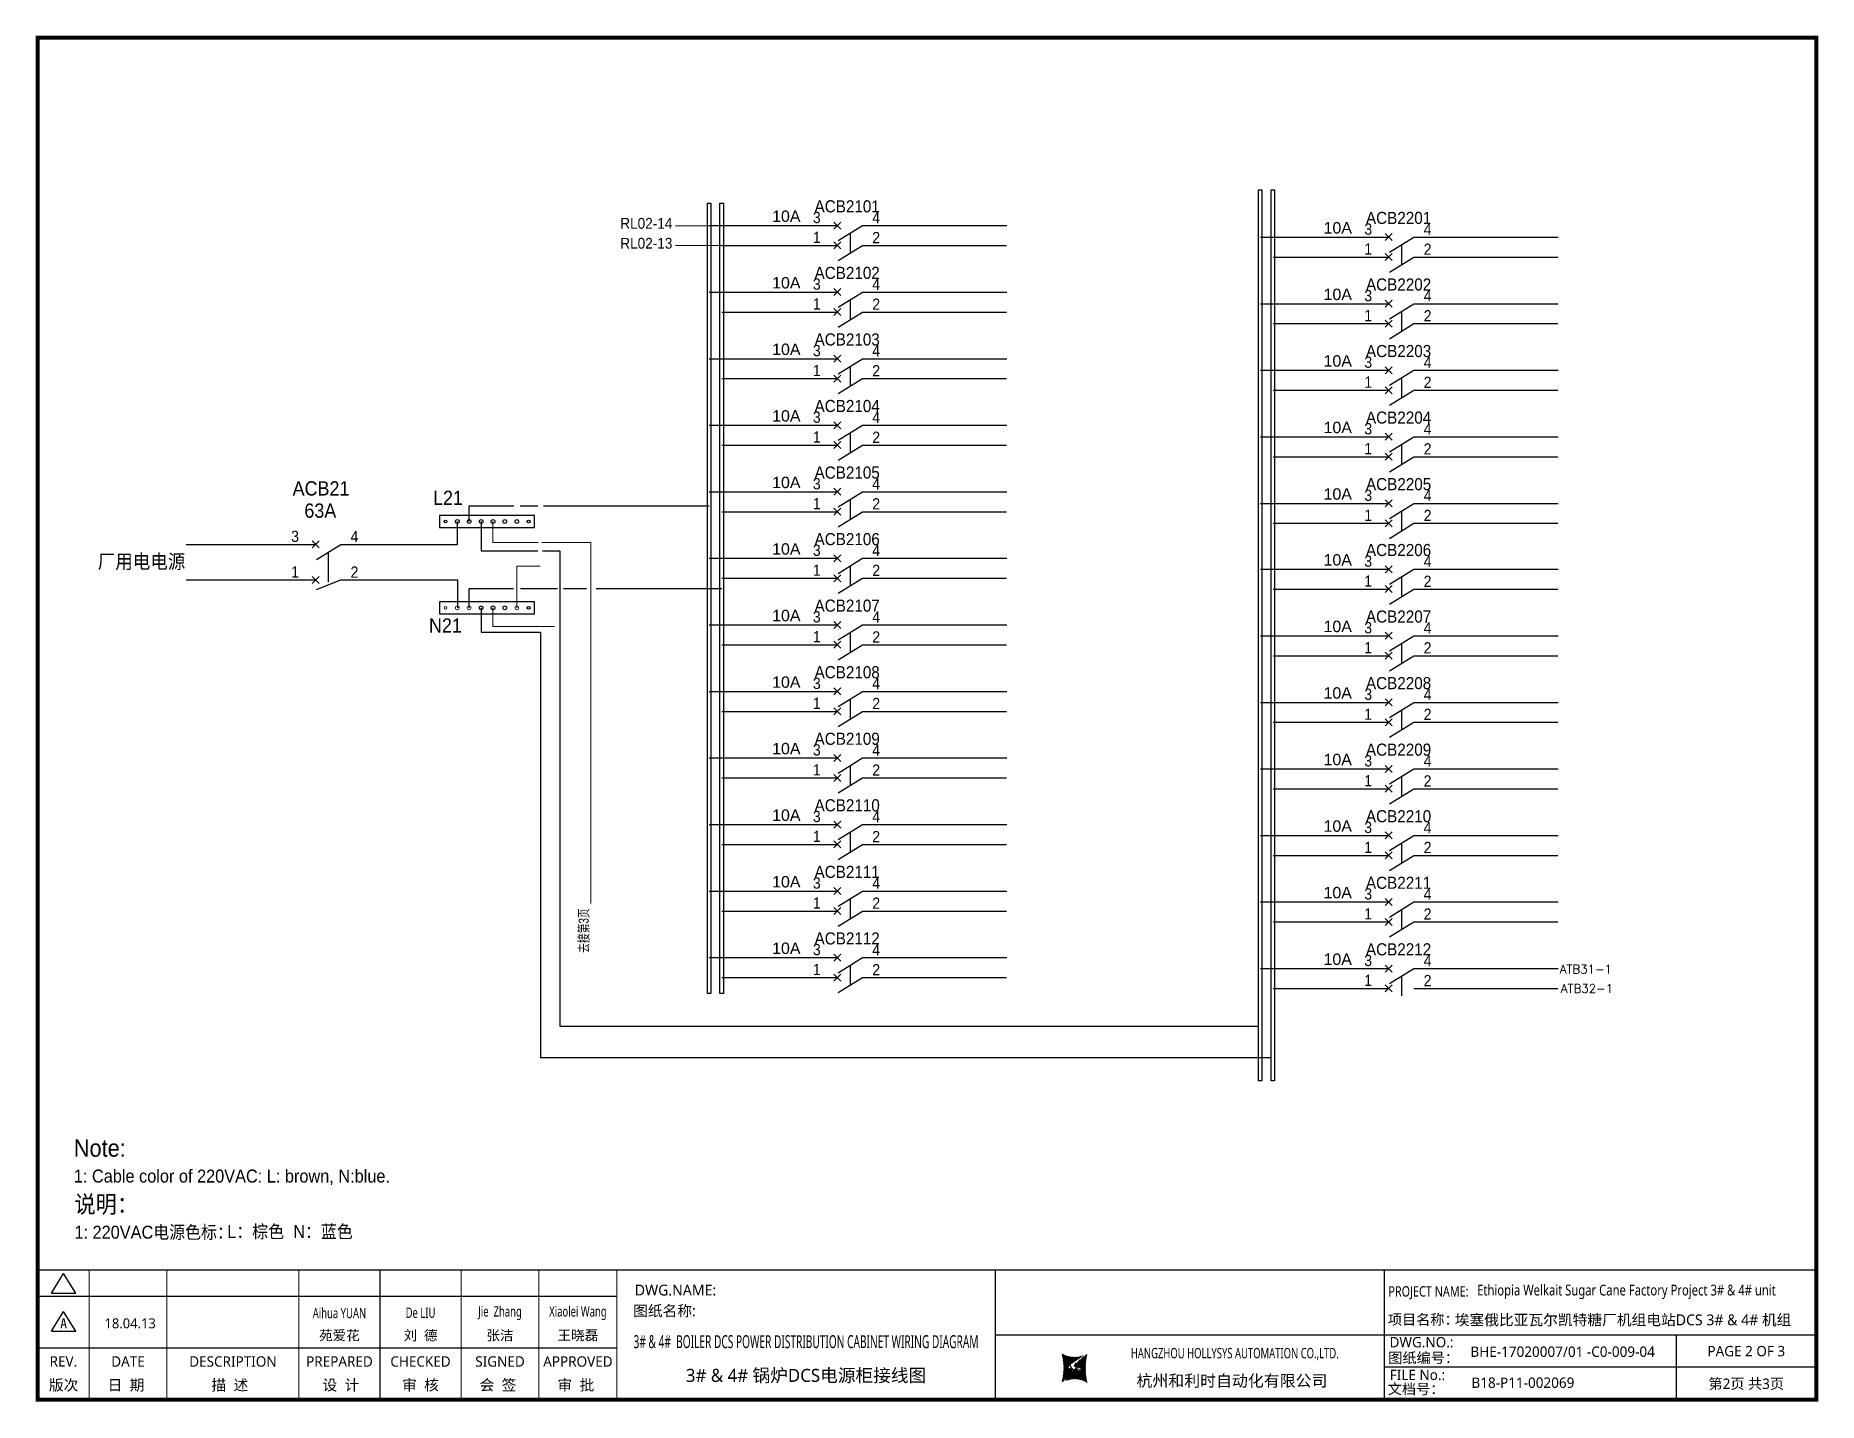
# Model space of a CAD drawing. Extents: x 81437 to 204847, y -54597 to -29444.
# Drawn here: x 96529 to 100654, y -50082 to -46919 of the extents above; entities that cross this region are included whole.
import ezdxf
from ezdxf.enums import TextEntityAlignment as Align
from ezdxf.lldxf.tags import DXFTag

# ---------------------------------------------------------------- set-up
doc = ezdxf.new("R2010")
doc.units = 0
doc.header["$LTSCALE"] = 100
doc.header["$MEASUREMENT"] = 0
for name, color, linetype in [('t', 1, 'Continuous'), ('标准图框及表格', 7, 'Continuous'), ('空气开关', 7, 'Continuous')]:
    doc.layers.add(name, color=color, linetype=linetype)
doc.layers.add('细实线', color=7, linetype='Continuous', lineweight=20)
doc.styles.add('HZ', font='arial.ttf', dxfattribs={"width": 0.7})
doc.styles.add('SIMPLEX', font='simplex')
doc.styles.get("Standard").update_dxf_attribs({"font": ''})
doc.styles.add('微软雅黑', font='')
doc.styles.get('Standard').set_extended_font_data('SimSun')
doc.styles.get('微软雅黑').set_extended_font_data('Microsoft YaHei')
tags = doc.linetypes.add('CENTER', pattern=[2, 1.25, -0.25, 0.25, -0.25]).pattern_tags.tags
tags[10:11] = [DXFTag(74, 4), DXFTag(75, 0), DXFTag(340, '0'), DXFTag(46, 1.0), DXFTag(50, 0.0), DXFTag(44, 0.0), DXFTag(45, 0.0)]
tags[8:9] = [DXFTag(74, 4), DXFTag(75, 0), DXFTag(340, '0'), DXFTag(46, 1.0), DXFTag(50, 0.0), DXFTag(44, 0.0), DXFTag(45, 0.0)]
tags[6:7] = [DXFTag(74, 4), DXFTag(75, 0), DXFTag(340, '0'), DXFTag(46, 1.0), DXFTag(50, 0.0), DXFTag(44, 0.0), DXFTag(45, 0.0)]
tags[4:5] = [DXFTag(74, 4), DXFTag(75, 0), DXFTag(340, '0'), DXFTag(46, 1.0), DXFTag(50, 0.0), DXFTag(44, 0.0), DXFTag(45, 0.0)]
tags = doc.linetypes.add('HIDDEN', pattern=[0.375, 0.25, -0.125]).pattern_tags.tags
tags[6:7] = [DXFTag(74, 4), DXFTag(75, 0), DXFTag(340, '0'), DXFTag(46, 1.0), DXFTag(50, 0.0), DXFTag(44, 0.0), DXFTag(45, 0.0)]
tags[4:5] = [DXFTag(74, 4), DXFTag(75, 0), DXFTag(340, '0'), DXFTag(46, 1.0), DXFTag(50, 0.0), DXFTag(44, 0.0), DXFTag(45, 0.0)]
pattern_1 = [(45, (-6.162819773475348, -58.86246267448996), (-0.736262898216564, 0.7362628982165641), [])]

msp = doc.modelspace()

# ---------------------------------------------------------------- texts
at = {"style": 'HZ', "width": 0.9}
for s, p in [('ACB21', (97123.61517657572, -47983.22419045451)), ('L21', (97448.57328170806, -48005.05697354597)), ('63A', (97150.82170119858, -48034.6569695511)), ('厂用电电源', (96672.75542944, -48152.29614709165)), ('N21', (97439.17714470805, -48300.51328143255))]:
    msp.add_text(s, height=33, dxfattribs=at).set_placement(p)
at = {"style": 'HZ', "width": 0.7}
msp.add_text('去接第3页', height=23.1, rotation=90, dxfattribs=at).set_placement((97808.61123181443, -49041.46393295265))
at = {"color": 7, "linetype": 'HIDDEN', "lineweight": -3, "style": 'SIMPLEX'}
for s, p in [('ATB31-1', (100116.2606493155, -49079.14076117169)), ('ATB32-1', (100119.028940815, -49123.95247149019))]:
    msp.add_text(s, height=20, dxfattribs=at).set_placement(p, align=Align.MIDDLE)
at = {"color": 3, "style": 'HZ', "width": 0.9}
for s, height, p in [('Note:', 40, (96617.33580411121, -49513.14536864935)), ('1: Cable color of 220VAC: L: brown, N:blue.', 30, (96617.33580411121, -49572.89080493677)), ('说明：', 40, (96618.75325269304, -49643.02953282539)), ('说明：', 40, (96618.75325269304, -49643.02953282539)), ('L：棕色', 30, (96972.40958554693, -49701.34334675405)), ('N：蓝色', 30, (97125.02705443476, -49701.34350930493)), ('1: 220VAC电源色标：', 30, (96618.75325269304, -49702.77496911281))]:
    msp.add_text(s, height=height, dxfattribs=at).set_placement(p)
at = {"layer": '空气开关', "style": 'HZ', "width": 0.9}
for s, p in [('3', (98327.49755006924, -47352.83778423125)), ('4', (98464.91004965163, -47353.29594866418)), ('3', (99603.53821139224, -47379.67634184136)), ('4', (99740.95071097463, -47380.13450627429)), ('1', (98327.49755006924, -47398.94941966275)), ('2', (98464.91004965163, -47399.40758409568)), ('1', (99603.53821139224, -47425.78797727286)), ('2', (99740.95071097463, -47426.24614170579)), ('3', (98327.49755006924, -47506.83778423125)), ('4', (98464.91004965163, -47507.29594866418)), ('3', (99603.53821139224, -47533.67634184136)), ('4', (99740.95071097463, -47534.13450627429)), ('1', (98327.49755006924, -47552.94941966275)), ('2', (98464.91004965163, -47553.40758409568)), ('1', (99603.53821139224, -47579.78797727286)), ('2', (99740.95071097463, -47580.24614170579)), ('3', (98327.49755006924, -47660.83778423125)), ('4', (98464.91004965163, -47661.29594866418)), ('1', (98327.49755006924, -47706.94941966275)), ('2', (98464.91004965163, -47707.40758409568)), ('3', (99603.53821139224, -47687.67634184136)), ('4', (99740.95071097463, -47688.13450627429)), ('1', (99603.53821139224, -47733.78797727286)), ('2', (99740.95071097463, -47734.24614170579)), ('3', (98327.49755006924, -47814.83778423125)), ('4', (98464.91004965163, -47815.29594866418)), ('1', (98327.49755006924, -47860.94941966275)), ('2', (98464.91004965163, -47861.40758409568)), ('3', (99603.53821139224, -47841.67634184136)), ('4', (99740.95071097463, -47842.13450627429)), ('1', (99603.53821139224, -47887.78797727286)), ('2', (99740.95071097463, -47888.24614170579)), ('3', (98327.49755006924, -47968.83778423125)), ('4', (98464.91004965163, -47969.29594866418)), ('3', (99603.53821139224, -47995.67634184136)), ('4', (99740.95071097463, -47996.13450627429)), ('1', (98327.49755006924, -48014.94941966275)), ('2', (98464.91004965163, -48015.40758409568)), ('1', (99603.53821139224, -48041.78797727286)), ('2', (99740.95071097463, -48042.24614170579)), ('3', (97120.20790040406, -48090.55380667468)), ('4', (97257.62039998645, -48091.01197110761)), ('3', (98327.49755006924, -48122.83778423125)), ('4', (98464.91004965163, -48123.29594866418)), ('3', (99603.45931117861, -48148.06451643958)), ('4', (99740.871810761, -48148.52268087251)), ('1', (97120.20790040406, -48172.96544210617)), ('2', (97257.62039998645, -48173.4236065391)), ('1', (98327.49755006924, -48168.94941966275)), ('2', (98464.91004965163, -48169.40758409568)), ('1', (99603.45931117861, -48194.17615187108)), ('2', (99740.871810761, -48194.63431630401)), ('3', (98327.49755006924, -48276.83778423128)), ('4', (98464.91004965163, -48277.29594866418)), ('1', (98327.49755006924, -48322.94941966275)), ('2', (98464.91004965163, -48323.40758409568)), ('3', (99603.45931117861, -48302.0645164396)), ('4', (99740.871810761, -48302.52268087251)), ('1', (99603.45931117861, -48348.17615187108)), ('2', (99740.871810761, -48348.63431630401)), ('3', (98327.49755006924, -48430.83778423128)), ('4', (98464.91004965163, -48431.29594866418)), ('3', (99603.45931117861, -48456.0645164396)), ('4', (99740.871810761, -48456.52268087251)), ('1', (98327.49755006924, -48476.94941966275)), ('2', (98464.91004965163, -48477.40758409568)), ('1', (99603.45931117861, -48502.17615187108)), ('2', (99740.871810761, -48502.63431630401)), ('3', (98327.49755006924, -48584.83778423128)), ('4', (98464.91004965163, -48585.29594866418)), ('3', (99603.45931117861, -48610.0645164396)), ('4', (99740.871810761, -48610.52268087251)), ('1', (98327.49755006924, -48630.94941966275)), ('2', (98464.91004965163, -48631.40758409568)), ('1', (99603.45931117861, -48656.17615187108)), ('2', (99740.871810761, -48656.63431630401)), ('3', (98327.49755006924, -48738.83778423128)), ('4', (98464.91004965163, -48739.29594866418)), ('1', (98327.49755006924, -48784.94941966275)), ('2', (98464.91004965163, -48785.40758409568)), ('3', (99603.45931117861, -48764.0645164396)), ('4', (99740.871810761, -48764.52268087251)), ('1', (99603.45931117861, -48810.17615187108)), ('2', (99740.871810761, -48810.63431630401)), ('3', (98327.49755006924, -48892.83778423128)), ('4', (98464.91004965163, -48893.29594866418)), ('1', (98327.49755006924, -48938.94941966275)), ('2', (98464.91004965163, -48939.40758409568)), ('3', (99603.45931117861, -48918.0645164396)), ('4', (99740.871810761, -48918.52268087251)), ('1', (99603.45931117861, -48964.17615187108)), ('2', (99740.871810761, -48964.63431630401)), ('3', (98327.49755006924, -49046.83778423128)), ('4', (98464.91004965163, -49047.29594866418)), ('3', (99603.45931117861, -49072.0645164396)), ('4', (99740.871810761, -49072.52268087251)), ('1', (98327.49755006924, -49092.94941966275)), ('2', (98464.91004965163, -49093.40758409568)), ('1', (99603.45931117861, -49118.17615187108)), ('2', (99740.871810761, -49118.63431630401))]:
    msp.add_text(s, height=26.00961058081033, dxfattribs=at).set_placement(p)

# ---------------------------------------------------------------- blocks, each defined once
blk = doc.blocks.new('供电端子')
at = {"style": 'HZ', "width": 0.7}
blk.add_attdef('供电端子', (0, 0), '', height=17, dxfattribs=at)
blk = doc.blocks.new('图框')
at = {"layer": '标准图框及表格'}
h = blk.add_hatch(dxfattribs=at)
h.set_pattern_fill('ANSI31', color=5, scale=8.329863809039892, style=0)
h.set_pattern_definition(pattern_1)
edge = h.paths.add_edge_path()
edge.add_arc((2393.094436262916, -3057.016314091056), 55.18534773488954, 238.1092081981581, 291.6531626184834)
edge.add_line((2413.457117633552, -3108.307481089123), (2382.362679957259, -3129.105284474292))
edge.add_arc((2232.744557938924, -3137.191253253037), 135.3602868968974, 346.3915348661821, 374.2500326978034)
edge.add_line((2364.304773850054, -3169.039594784347), (2391.343418124445, -3146.7148906974))
edge.add_line((2385.17637942767, -3139.143911424919), (2389.981166822123, -3139.761302572286))
edge.add_spline(control_points=[(2391.307199095063, -3146.750097628447), (2392.196661605914, -3145.885543305817), (2393.808172678844, -3144.319160410171), (2393.706362376579, -3140.114756849009), (2391.263680388605, -3139.875266105763), (2389.959101290711, -3139.747359722689)], knot_values=[0, 0, 0, 0, 6.844331067525468, 12.40042740766005, 18.76924275352248, 18.76924275352248, 18.76924275352248, 18.76924275352248], weights=[1, 1, 1, 1, 1, 1], degree=3, periodic=0)
edge.add_spline(control_points=[(2382.352543285211, -3129.127895979397), (2381.626555155563, -3129.73152025812), (2380.315378592357, -3130.821700626719), (2379.381276507607, -3132.24510027398), (2378.964379386169, -3132.880374753903)], knot_values=[0, 0, 0, 0, 5.253673658024614, 9.488438564008057, 9.488438564008057, 9.488438564008057, 9.488438564008057], weights=[1, 1, 1, 1, 1], degree=3, periodic=0)
edge.add_spline(control_points=[(2380.109845815059, -3131.144179531064), (2379.558651433159, -3131.767985770505), (2378.469607692277, -3133.249177120419), (2378.75000888206, -3136.59141356358), (2381.696031569307, -3138.758015293683), (2384.022624161043, -3139.007997601494), (2385.15175362843, -3139.129317677358)], knot_values=[10.66597461496156, 10.66597461496156, 10.66597461496156, 10.66597461496156, 18.97770399508879, 28.89455822145742, 41.119553648298, 52.64692538081317, 52.64692538081317, 52.64692538081317, 52.64692538081317], weights=[1, 1, 1, 1, 1, 1, 1], degree=3, periodic=0)
h = blk.add_hatch(dxfattribs=at)
h.set_pattern_fill('ANSI31', color=3, scale=8.329863809039892, style=0)
h.set_pattern_definition(pattern_1)
edge = h.paths.add_edge_path()
edge.add_line((2396.306912351669, -3134.638821765021), (2401.543221691929, -3135.303048767099))
edge.add_spline(control_points=[(2394.881673431148, -3127.632408877759), (2393.992210920092, -3128.496963200258), (2392.380699847337, -3130.063346096064), (2392.482510149457, -3134.26774965708), (2394.925192137576, -3134.507240400384), (2396.229771235499, -3134.635146783385)], knot_values=[0, 0, 0, 0, 6.844331067526932, 12.40042740766158, 18.76924275352342, 18.76924275352342, 18.76924275352342, 18.76924275352342], weights=[1, 1, 1, 1, 1, 1], degree=3, periodic=0)
edge.add_line((2421.884098676157, -3105.342911721815), (2394.845454401773, -3127.667615808762))
edge.add_spline(control_points=[(2406.462349776273, -3142.781070641064), (2406.85282482484, -3142.285248106444), (2407.700959278394, -3140.915136680455), (2407.438863643569, -3137.791092942495), (2404.4928409567, -3135.624491212552), (2402.166248364556, -3135.374508904741), (2401.037118897577, -3135.253188828716)], knot_values=[12.65408913243743, 12.65408913243743, 12.65408913243743, 12.65408913243743, 18.97770399508879, 28.89455822145742, 41.119553648298, 52.64692538081317, 52.64692538081317, 52.64692538081317, 52.64692538081317], weights=[1, 1, 1, 1, 1, 1, 1], degree=3, periodic=0)
edge.add_line((2405.463463917236, -3143.838156073773), (2406.618423075823, -3142.594514654259))
edge.add_line((2403.858524028219, -3145.261600863971), (2405.463463917236, -3143.838156073904))
edge.add_line((2372.73175489228, -3166.075025417009), (2403.826192568573, -3145.277222031841))
edge.add_arc((2393.094436262916, -3217.366192415033), 55.18534773488965, 58.10920819815809, 111.6531626184834)
edge.add_arc((2553.444314586908, -3137.191253253037), 135.360286896897, 166.3915348661823, 194.2500326978024)
at = {"color": 7}
for p, q in [((2209.47921527367, -2910.443887418679), (2209.47921527367, -3210.443887418679)), ((3109.47921527367, -2910.443887418679), (3109.47921527367, -3210.443887418679)), ((-6.162819773475348, -2970.443887418679), (1333.995352829523, -2970.443887418679)), ((-6.162819773475348, -3090.443887418679), (1333.995352829523, -3090.443887418679)), ((2209.47921527367, -3060.443887418679), (3109.47921527367, -3060.443887418679)), ((3109.47921527367, -3060.443887418679), (4109.47921527367, -3060.443887418679)), ((3785.62275226965, -3060.443887418679), (3785.62275226965, -3210.443887418679)), ((4109.47921527367, -3135.443887418679), (3109.47921527367, -3135.443887418679))]:
    blk.add_line(p, q, dxfattribs=at)
at = {"color": 7, "const_width": 3}
blk.add_lwpolyline([(4109.47921527367, -2910.443887418679), (-6.162819773475348, -2910.443887418679)], dxfattribs=at)
at = {"layer": 't', "color": 7}
for p, q in [((25.78656344305637, -2963.855076038152), (53.73638948711596, -2917.984787991318)), ((81.68621553114644, -2963.855076038152), (53.73638948711596, -2917.984787991318)), ((25.78656344305637, -2963.855076038152), (81.68621553114644, -2963.855076038152)), ((25.78656344305637, -3051.839702165522), (53.73638948711596, -3005.969414118631)), ((81.68621553114644, -3051.839702165522), (53.73638948711596, -3005.969414118631)), ((25.78656344305637, -3051.839702165522), (81.68621553114644, -3051.839702165522))]:
    blk.add_line(p, q, dxfattribs=at)
at = {"layer": 't', "color": 7, "const_width": 9.61519705431492}
blk.add_lwpolyline([(4109.47921527367, -3210.443887418679), (4109.47921527367, -58.86246267448996), (-6.162819773475348, -58.86246267448996), (-6.162819773475348, -3210.443887418679)], close=True, dxfattribs=at)
at = {"layer": 't', "color": 7, "const_width": 2.40379926357873}
for points in [[(112.6024995874977, -2911.645787050457), (112.6024995874977, -3210.443887418679)], [(292.8874443558816, -2911.645787050457), (292.8874443558816, -3210.443887418679)], [(598.2254953145239, -2911.645787050457), (598.2254953145239, -3215.27550872017)], [(785.8254793036103, -2911.645787050457), (785.8254793036103, -3215.27550872017)], [(973.4254632926677, -2911.645787050457), (973.4254632926677, -3215.27550872017)], [(1153.71040806111, -2911.645787050457), (1153.71040806111, -3215.27550872017)], [(1333.995352829523, -2911.645787050457), (1333.995352829523, -3215.27550872017)]]:
    blk.add_lwpolyline(points, dxfattribs=at)
at = {"color": 7, "linetype": 'CENTER', "style": '微软雅黑'}
for s, height, p in [('项目名称：', 24, (3118.237888517288, -3036.94681899895)), ('图纸编号：', 24, (3119.058468482224, -3125.527001057468)), ('杭州和利时自动化有限公司', 27, (2536.38633266712, -3179.976961063531)), ('文档号：', 24, (3117.869572934458, -3197.591179766443))]:
    blk.add_text(s, height=height, dxfattribs=at).set_placement(p)
at = {"color": 7, "style": '微软雅黑', "flags": 8}
for tag, p, height in [('DWG.NAME:', (1375.473639447489, -2969.2419877869), 25), ('DWG.NO.:', (3122.023352488108, -3089.264933317976), 24), ('图纸编号', (3309.199899152482, -3111.267140832559), 24), ('FILENO.:', (3122.509725826509, -3164.966587124836), 24), ('文档号', (3311.563545755656, -3182.994948628203), 24)]:
    blk.add_attdef(tag, p, '', height=height, dxfattribs=at)
at = {"color": 7, "style": '微软雅黑', "width": 0.8, "flags": 8}
for tag, p, height in [('PROJECTNAME:', (3119.317365890063, -2971.670387076527), 24), ('PROJECT_NAME', (3324.743137664682, -2969.191656158461), 25)]:
    blk.add_attdef(tag, p, '', height=height, dxfattribs=at)
at = {"color": 7, "style": '微软雅黑', "flags": 8}
for tag, height, width, p in [('RENLIU', 24, 0.7, (692.0254873090671, -3009.243060483925)), ('SHUFENWANG', 24, 0.7, (879.6254712981536, -3009.243060483925)), ('FANGHOU', 24, 0.7, (1063.567935676903, -3009.243060483925)), ('DANDANLI', 24, 0.7, (1243.852880445316, -3009.243060483925)), ('#10STATIONONTROLCABINETCOVER', 30, 0.6, (1771.737284051596, -3076.044837234568)), ('HANGZHOUHOLLYSYSAUTOMATIONCO.,LTD.', 24, 0.7, (2763.919484516009, -3104.577265918681))]:
    blk.add_attdef(tag, text='', height=height, dxfattribs=dict(at, width=width)).set_placement(p, align=Align.MIDDLE)
for tag, p in [('图纸名称:', (1371.649552043295, -3024.785799731683)), ('项目名称', (3272.897224152879, -3045.626842364768))]:
    blk.add_attdef(tag, text='', height=25, dxfattribs=at).set_placement(p, align=Align.BOTTOM_LEFT)
at = {"color": 7, "flags": 8}
blk.add_attdef('A', text='', height=23, dxfattribs=at).set_placement((53.73638948711596, -3033.744016823508), align=Align.MIDDLE)
at = {"color": 7, "style": '微软雅黑', "flags": 8}
for tag, height, p in [('设计时间', 23, (207.7030023673433, -3033.744016823508)), ('刘仁', 23, (692.0254873090671, -3061.050838701933)), ('王姝芬', 23, (879.6254712981536, -3061.050838701933)), ('侯方', 23, (1063.567935676903, -3061.050838701933)), ('李丹丹', 23, (1243.852880445316, -3061.050838701933)), ('PAGEXOFX', 24, (3947.55098377166, -3097.943887418679)), ('REV.', 24, (53.21983990701119, -3121.911417548025)), ('DATE', 24, (202.7449719716897, -3121.911417548025)), ('DESCRIPTION', 24, (445.5564698352027, -3121.911417548025)), ('PREPARED', 24, (692.0254873090671, -3121.911417548025)), ('CHECKED', 24, (879.625471298139, -3121.911417548025)), ('SIGNED', 24, (1063.567935676889, -3121.911417548025)), ('APPROVED', 24, (1243.852880445316, -3121.911417548025)), ('图纸名称', 30, (1771.737284051596, -3153.557526718527)), ('第几页共几页', 24, (3947.55098377166, -3172.943887418679))]:
    blk.add_attdef(tag, text='', height=height, dxfattribs=at).set_placement(p, align=Align.MIDDLE)
at = {"layer": 't', "color": 7, "style": '微软雅黑'}
for s, p in [('版次', (53.73638948711596, -3176.462903945333)), ('日  期', (198.0371495971121, -3176.462903945333)), ('描  述', (438.3267756979694, -3176.462903945333)), ('设  计', (695.3342144116759, -3176.462903945333)), ('审  核', (879.4319590690502, -3176.462903945333)), ('会  签', (1058.860113302311, -3176.462903945333)), ('审  批', (1239.145058070724, -3176.462903945333))]:
    blk.add_text(s, height=25, dxfattribs=at).set_placement(p, align=Align.MIDDLE_CENTER)
at = {"layer": '标准图框及表格', "color": 5, "style": 'HZ'}
for s, p in [('pgqh', (2367.722055843864, -3118.539690870716)), ('hollilas', (2367.889081852576, -3144.830947292762))]:
    blk.add_text(s, height=5.205656721233694, dxfattribs=at).set_placement(p)
at = {"layer": '标准图框及表格', "color": 3, "style": 'HZ'}
for s, height, p in [('auto', 8.676094535389492, (2394.744307490306, -3133.062499086471)), ('hollysys', 4.338047267694746, (2396.375285240625, -3158.593924068552))]:
    blk.add_text(s, height=height, dxfattribs=at).set_placement(p)

# ---------------------------------------------------------------- linework, layer by layer
at = {"color": 6}
for p, q in [((98391.99919709458, -47366.6246254008), (98375.81543939991, -47350.44086770613)), ((98375.81543939991, -47366.6246254008), (98391.99919709458, -47350.44086770613)), ((98375.81543939991, -47412.7362608323), (98391.99919709458, -47396.55250313763)), ((98391.99919709458, -47412.7362608323), (98375.81543939991, -47396.55250313763)), ((98385.9893746223, -47393.3207327311), (98442.46104955842, -47358.53274655346)), ((99668.03985841759, -47393.46318301091), (99651.85610072291, -47377.27942531624)), ((99651.85610072291, -47393.46318301091), (99668.03985841759, -47377.27942531624)), ((99662.0300359453, -47420.15929034121), (99718.50171088142, -47385.37130416358)), ((98385.9893746223, -47439.4323681626), (98442.46104955842, -47404.64438198497)), ((99651.85610072291, -47439.57481844242), (99668.03985841759, -47423.39106074774)), ((99668.03985841759, -47439.57481844242), (99651.85610072291, -47423.39106074774)), ((99662.0300359453, -47466.27092577271), (99718.50171088142, -47431.48293959508)), ((98391.99919709458, -47520.6246254008), (98375.81543939991, -47504.44086770613)), ((98375.81543939991, -47520.6246254008), (98391.99919709458, -47504.44086770613)), ((98385.9893746223, -47547.3207327311), (98442.46104955842, -47512.53274655346)), ((98391.99919709458, -47566.7362608323), (98375.81543939991, -47550.55250313763)), ((98375.81543939991, -47566.7362608323), (98391.99919709458, -47550.55250313763)), ((98385.9893746223, -47593.4323681626), (98442.46104955842, -47558.64438198497)), ((99668.03985841759, -47547.46318301091), (99651.85610072291, -47531.27942531624)), ((99651.85610072291, -47547.46318301091), (99668.03985841759, -47531.27942531624)), ((99662.0300359453, -47574.15929034121), (99718.50171088142, -47539.37130416358)), ((99668.03985841759, -47593.57481844242), (99651.85610072291, -47577.39106074774)), ((99651.85610072291, -47593.57481844242), (99668.03985841759, -47577.39106074774)), ((99662.0300359453, -47620.27092577271), (99718.50171088142, -47585.48293959508)), ((98375.81543939991, -47674.6246254008), (98391.99919709458, -47658.44086770613)), ((98391.99919709458, -47674.6246254008), (98375.81543939991, -47658.44086770613)), ((98385.9893746223, -47701.3207327311), (98442.46104955842, -47666.53274655346)), ((99651.85610072291, -47701.46318301091), (99668.03985841759, -47685.27942531624)), ((99668.03985841759, -47701.46318301091), (99651.85610072291, -47685.27942531624)), ((98375.81543939991, -47720.7362608323), (98391.99919709458, -47704.55250313763)), ((98391.99919709458, -47720.7362608323), (98375.81543939991, -47704.55250313763)), ((98385.9893746223, -47747.4323681626), (98442.46104955842, -47712.64438198497)), ((99662.0300359453, -47728.15929034121), (99718.50171088142, -47693.37130416358)), ((99651.85610072291, -47747.57481844242), (99668.03985841759, -47731.39106074774)), ((99668.03985841759, -47747.57481844242), (99651.85610072291, -47731.39106074774)), ((99662.0300359453, -47774.27092577271), (99718.50171088142, -47739.48293959508)), ((98391.99919709458, -47828.6246254008), (98375.81543939991, -47812.44086770613)), ((98375.81543939991, -47828.6246254008), (98391.99919709458, -47812.44086770613)), ((98385.9893746223, -47855.3207327311), (98442.46104955842, -47820.53274655346)), ((99668.03985841759, -47855.46318301091), (99651.85610072291, -47839.27942531624)), ((99651.85610072291, -47855.46318301091), (99668.03985841759, -47839.27942531624)), ((99662.0300359453, -47882.15929034121), (99718.50171088142, -47847.37130416358)), ((98391.99919709458, -47874.7362608323), (98375.81543939991, -47858.55250313763)), ((98375.81543939991, -47874.7362608323), (98391.99919709458, -47858.55250313763)), ((98385.9893746223, -47901.4323681626), (98442.46104955842, -47866.64438198497)), ((99668.03985841759, -47901.57481844242), (99651.85610072291, -47885.39106074774)), ((99651.85610072291, -47901.57481844242), (99668.03985841759, -47885.39106074774)), ((99662.0300359453, -47928.27092577271), (99718.50171088142, -47893.48293959508)), ((98375.81543939991, -47982.6246254008), (98391.99919709458, -47966.44086770613)), ((98391.99919709458, -47982.6246254008), (98375.81543939991, -47966.44086770613)), ((98385.9893746223, -48009.3207327311), (98442.46104955842, -47974.53274655346)), ((98375.81543939991, -48028.7362608323), (98391.99919709458, -48012.55250313763)), ((98391.99919709458, -48028.7362608323), (98375.81543939991, -48012.55250313763)), ((99651.85610072291, -48009.46318301091), (99668.03985841759, -47993.27942531624)), ((99668.03985841759, -48009.46318301091), (99651.85610072291, -47993.27942531624)), ((99662.0300359453, -48036.15929034121), (99718.50171088142, -48001.37130416358)), ((98385.9893746223, -48055.4323681626), (98442.46104955842, -48020.64438198497)), ((99651.85610072291, -48055.57481844242), (99668.03985841759, -48039.39106074774)), ((99668.03985841759, -48055.57481844242), (99651.85610072291, -48039.39106074774)), ((99662.0300359453, -48082.27092577271), (99718.50171088142, -48047.48293959508)), ((98391.99919709458, -48136.6246254008), (98375.81543939991, -48120.44086770613)), ((98375.81543939991, -48136.6246254008), (98391.99919709458, -48120.44086770613)), ((98385.9893746223, -48163.3207327311), (98442.46104955842, -48128.53274655346)), ((98391.99919709458, -48182.7362608323), (98375.81543939991, -48166.55250313763)), ((98375.81543939991, -48182.7362608323), (98391.99919709458, -48166.55250313763)), ((98385.9893746223, -48209.4323681626), (98442.46104955842, -48174.64438198497)), ((99667.96095820396, -48161.85135760914), (99651.77720050928, -48145.66759991446)), ((99651.77720050928, -48161.85135760914), (99667.96095820396, -48145.66759991446)), ((99661.95113573167, -48188.54746493943), (99718.42281066785, -48153.7594787618)), ((99667.96095820396, -48207.96299304064), (99651.77720050928, -48191.77923534597)), ((99651.77720050928, -48207.96299304064), (99667.96095820396, -48191.77923534597)), ((99661.95113573167, -48234.65910037092), (99718.42281066785, -48199.8711141933)), ((98391.99919709458, -48290.6246254008), (98375.81543939991, -48274.44086770613)), ((98375.81543939991, -48290.6246254008), (98391.99919709458, -48274.44086770613)), ((98385.9893746223, -48317.3207327311), (98442.46104955842, -48282.53274655346)), ((99667.96095820396, -48315.85135760914), (99651.77720050928, -48299.66759991446)), ((99651.77720050928, -48315.85135760914), (99667.96095820396, -48299.66759991446)), ((98391.99919709458, -48336.7362608323), (98375.81543939991, -48320.55250313763)), ((98375.81543939991, -48336.7362608323), (98391.99919709458, -48320.55250313763)), ((98385.9893746223, -48363.4323681626), (98442.46104955842, -48328.64438198497)), ((99667.96095820396, -48361.96299304064), (99651.77720050928, -48345.77923534597)), ((99651.77720050928, -48361.96299304064), (99667.96095820396, -48345.77923534597)), ((99661.95113573167, -48342.54746493943), (99718.42281066785, -48307.7594787618)), ((99661.95113573167, -48388.65910037092), (99718.42281066785, -48353.8711141933)), ((98375.81543939991, -48444.6246254008), (98391.99919709458, -48428.44086770613)), ((98391.99919709458, -48444.6246254008), (98375.81543939991, -48428.44086770613)), ((98385.9893746223, -48471.3207327311), (98442.46104955842, -48436.53274655346)), ((99651.77720050928, -48469.85135760914), (99667.96095820396, -48453.66759991446)), ((99667.96095820396, -48469.85135760914), (99651.77720050928, -48453.66759991446)), ((99661.95113573167, -48496.54746493943), (99718.42281066785, -48461.7594787618)), ((98375.81543939991, -48490.7362608323), (98391.99919709458, -48474.55250313763)), ((98391.99919709458, -48490.7362608323), (98375.81543939991, -48474.55250313763)), ((98385.9893746223, -48517.4323681626), (98442.46104955842, -48482.64438198497)), ((99651.77720050928, -48515.96299304064), (99667.96095820396, -48499.77923534597)), ((99667.96095820396, -48515.96299304064), (99651.77720050928, -48499.77923534597)), ((99661.95113573167, -48542.65910037092), (99718.42281066785, -48507.8711141933)), ((98391.99919709458, -48598.6246254008), (98375.81543939991, -48582.44086770613)), ((98375.81543939991, -48598.6246254008), (98391.99919709458, -48582.44086770613)), ((98385.9893746223, -48625.3207327311), (98442.46104955842, -48590.53274655346)), ((98391.99919709458, -48644.7362608323), (98375.81543939991, -48628.55250313763)), ((98375.81543939991, -48644.7362608323), (98391.99919709458, -48628.55250313763)), ((98385.9893746223, -48671.4323681626), (98442.46104955842, -48636.64438198497)), ((99667.96095820396, -48623.85135760914), (99651.77720050928, -48607.66759991446)), ((99651.77720050928, -48623.85135760914), (99667.96095820396, -48607.66759991446)), ((99661.95113573167, -48650.54746493943), (99718.42281066785, -48615.7594787618)), ((99667.96095820396, -48669.96299304064), (99651.77720050928, -48653.77923534597)), ((99651.77720050928, -48669.96299304064), (99667.96095820396, -48653.77923534597)), ((99661.95113573167, -48696.65910037092), (99718.42281066785, -48661.8711141933)), ((98391.99919709458, -48752.6246254008), (98375.81543939991, -48736.44086770613)), ((98375.81543939991, -48752.6246254008), (98391.99919709458, -48736.44086770613)), ((98385.9893746223, -48779.3207327311), (98442.46104955842, -48744.53274655346)), ((98391.99919709458, -48798.7362608323), (98375.81543939991, -48782.55250313763)), ((98375.81543939991, -48798.7362608323), (98391.99919709458, -48782.55250313763)), ((98385.9893746223, -48825.4323681626), (98442.46104955842, -48790.64438198497)), ((99667.96095820396, -48777.85135760914), (99651.77720050928, -48761.66759991446)), ((99651.77720050928, -48777.85135760914), (99667.96095820396, -48761.66759991446)), ((99661.95113573167, -48804.54746493943), (99718.42281066785, -48769.7594787618)), ((99667.96095820396, -48823.96299304064), (99651.77720050928, -48807.77923534597)), ((99651.77720050928, -48823.96299304064), (99667.96095820396, -48807.77923534597)), ((99661.95113573167, -48850.65910037092), (99718.42281066785, -48815.8711141933)), ((98391.99919709458, -48906.6246254008), (98375.81543939991, -48890.44086770613)), ((98375.81543939991, -48906.6246254008), (98391.99919709458, -48890.44086770613)), ((98385.9893746223, -48933.3207327311), (98442.46104955842, -48898.53274655346)), ((99667.96095820396, -48931.85135760914), (99651.77720050928, -48915.66759991446)), ((99651.77720050928, -48931.85135760914), (99667.96095820396, -48915.66759991446)), ((99661.95113573167, -48958.54746493943), (99718.42281066785, -48923.7594787618)), ((98391.99919709458, -48952.7362608323), (98375.81543939991, -48936.55250313763)), ((98375.81543939991, -48952.7362608323), (98391.99919709458, -48936.55250313763)), ((98385.9893746223, -48979.4323681626), (98442.46104955842, -48944.64438198497)), ((99667.96095820396, -48977.96299304064), (99651.77720050928, -48961.77923534597)), ((99651.77720050928, -48977.96299304064), (99667.96095820396, -48961.77923534597)), ((99661.95113573167, -49004.65910037092), (99718.42281066785, -48969.8711141933)), ((98375.81543939991, -49060.6246254008), (98391.99919709458, -49044.44086770613)), ((98391.99919709458, -49060.6246254008), (98375.81543939991, -49044.44086770613)), ((98375.81543939991, -49106.7362608323), (98391.99919709458, -49090.55250313763)), ((98391.99919709458, -49106.7362608323), (98375.81543939991, -49090.55250313763)), ((98385.9893746223, -49087.3207327311), (98442.46104955842, -49052.53274655346)), ((99651.77720050928, -49085.85135760914), (99667.96095820396, -49069.66759991446)), ((99667.96095820396, -49085.85135760914), (99651.77720050928, -49069.66759991446)), ((99661.95113573167, -49112.54746493943), (99718.42281066785, -49077.7594787618)), ((98385.9893746223, -49133.4323681626), (98442.46104955842, -49098.64438198497)), ((99651.77720050928, -49131.96299304064), (99667.96095820396, -49115.77923534597)), ((99667.96095820396, -49131.96299304064), (99651.77720050928, -49115.77923534597))]:
    msp.add_line(p, q, dxfattribs=at)
at = {"color": 43}
for p, q in [((98087.24270461802, -47358.53274655346), (98383.90731824725, -47358.53274655346)), ((98442.46104955842, -47358.53274655346), (98776.15651170467, -47358.53274655346)), ((99363.28336594102, -47385.37130416358), (99659.94797957025, -47385.37130416358)), ((99718.50171088142, -47385.37130416358), (100052.1971730277, -47385.37130416358)), ((98087.24270461802, -47512.53274655346), (98383.90731824725, -47512.53274655346)), ((98442.46104955842, -47512.53274655346), (98776.15651170467, -47512.53274655346)), ((99363.28336594102, -47539.37130416358), (99659.94797957025, -47539.37130416358)), ((99718.50171088142, -47539.37130416358), (100052.1971730277, -47539.37130416358)), ((98087.24270461802, -47666.53274655346), (98383.90731824725, -47666.53274655346)), ((98442.46104955842, -47666.53274655346), (98776.15651170467, -47666.53274655346)), ((99363.28336594102, -47693.37130416358), (99659.94797957025, -47693.37130416358)), ((99718.50171088142, -47693.37130416358), (100052.1971730277, -47693.37130416358)), ((98087.24270461802, -47820.53274655346), (98383.90731824725, -47820.53274655346)), ((98442.46104955842, -47820.53274655346), (98776.15651170467, -47820.53274655346)), ((99363.28336594102, -47847.37130416358), (99659.94797957025, -47847.37130416358)), ((99718.50171088142, -47847.37130416358), (100052.1971730277, -47847.37130416358)), ((98087.24270461802, -47974.53274655346), (98383.90731824725, -47974.53274655346)), ((98442.46104955842, -47974.53274655346), (98776.15651170467, -47974.53274655346)), ((97532.29270461801, -48043.28274655346), (97532.29270461801, -48006.98274655348)), ((97532.29270461801, -48006.98274655348), (97635.14239712077, -48006.98274655348)), ((97650.33934535261, -48006.98274655348), (97691.25420597679, -48006.98274655348)), ((97704.50282751227, -48006.98274655348), (98087.24270461802, -48006.98274655348)), ((99363.28336594102, -48001.37130416358), (99659.94797957025, -48001.37130416358)), ((99718.50171088142, -48001.37130416358), (100052.1971730277, -48001.37130416358)), ((97504.79270461801, -48096.2487689969), (97504.79270461801, -48043.28274655346)), ((97559.79270461801, -48043.28274655346), (97559.79270461801, -48111.10142419602)), ((96877.20305495284, -48096.2487689969), (97176.61766858207, -48096.2487689969)), ((97235.17139989324, -48096.2487689969), (97504.79270461801, -48096.2487689969)), ((97559.79270461801, -48111.10142419602), (97691.25420597679, -48111.10142419602)), ((97701.77517013729, -48111.10142419602), (97741.84270461806, -48111.10142419602)), ((97741.84270461806, -48111.10142419602), (97741.84270461806, -48479.98274655348)), ((98087.24270461802, -48128.53274655346), (98383.90731824725, -48128.53274655346)), ((98442.46104955842, -48128.53274655346), (98776.15651170467, -48128.53274655346)), ((99363.20446572745, -48153.7594787618), (99659.86907935662, -48153.7594787618)), ((99718.42281066785, -48153.7594787618), (100052.118272814, -48153.7594787618)), ((98087.24270461802, -48282.53274655346), (98383.90731824725, -48282.53274655346)), ((98442.46104955842, -48282.53274655346), (98776.15651170467, -48282.53274655346)), ((99363.20446572745, -48307.7594787618), (99659.86907935662, -48307.7594787618)), ((99718.42281066785, -48307.7594787618), (100052.118272814, -48307.7594787618)), ((98087.24270461802, -48436.53274655346), (98383.90731824725, -48436.53274655346)), ((98442.46104955842, -48436.53274655346), (98776.15651170467, -48436.53274655346)), ((99363.20446572745, -48461.7594787618), (99659.86907935662, -48461.7594787618)), ((99718.42281066785, -48461.7594787618), (100052.118272814, -48461.7594787618)), ((97741.84270461806, -48479.98274655348), (97741.84270461806, -49210.80549325728)), ((98087.24270461802, -48590.53274655346), (98383.90731824725, -48590.53274655346)), ((98442.46104955842, -48590.53274655346), (98776.15651170467, -48590.53274655346)), ((99363.20446572745, -48615.7594787618), (99659.86907935662, -48615.7594787618)), ((99718.42281066785, -48615.7594787618), (100052.118272814, -48615.7594787618)), ((98087.24270461802, -48744.53274655346), (98383.90731824725, -48744.53274655346)), ((98442.46104955842, -48744.53274655346), (98776.15651170467, -48744.53274655346)), ((99363.20446572745, -48769.7594787618), (99659.86907935662, -48769.7594787618)), ((99718.42281066785, -48769.7594787618), (100052.118272814, -48769.7594787618)), ((98087.24270461802, -48898.53274655346), (98383.90731824725, -48898.53274655346)), ((98442.46104955842, -48898.53274655346), (98776.15651170467, -48898.53274655346)), ((99363.20446572745, -48923.7594787618), (99659.86907935662, -48923.7594787618)), ((99718.42281066785, -48923.7594787618), (100052.118272814, -48923.7594787618)), ((98087.24270461802, -49052.53274655346), (98383.90731824725, -49052.53274655346)), ((98442.46104955842, -49052.53274655346), (98776.15651170467, -49052.53274655346)), ((99363.20446572745, -49077.7594787618), (99659.86907935662, -49077.7594787618)), ((99718.42281066785, -49077.7594787618), (100052.118272814, -49077.7594787618)), ((97741.84270461806, -49210.80549325728), (99358.8854899113, -49210.80549325728))]:
    msp.add_line(p, q, dxfattribs=at)
at = {"color": 5}
for p, q in [((98116.94270461804, -47404.64438198497), (98383.90731824725, -47404.64438198497)), ((98442.46104955842, -47404.64438198497), (98775.5668620395, -47404.64438198497)), ((99392.98336594104, -47431.48293959508), (99659.94797957025, -47431.48293959508)), ((99718.50171088142, -47431.48293959508), (100051.6075233625, -47431.48293959508)), ((98116.94270461804, -47558.64438198497), (98383.90731824725, -47558.64438198497)), ((98442.46104955842, -47558.64438198497), (98775.5668620395, -47558.64438198497)), ((99392.98336594104, -47585.48293959508), (99659.94797957025, -47585.48293959508)), ((99718.50171088142, -47585.48293959508), (100051.6075233625, -47585.48293959508)), ((98116.94270461804, -47712.64438198497), (98383.90731824725, -47712.64438198497)), ((98442.46104955842, -47712.64438198497), (98775.5668620395, -47712.64438198497)), ((99392.98336594104, -47739.48293959508), (99659.94797957025, -47739.48293959508)), ((99718.50171088142, -47739.48293959508), (100051.6075233625, -47739.48293959508)), ((98116.94270461804, -47866.64438198497), (98383.90731824725, -47866.64438198497)), ((98442.46104955842, -47866.64438198497), (98775.5668620395, -47866.64438198497)), ((99392.98336594104, -47893.48293959508), (99659.94797957025, -47893.48293959508)), ((99718.50171088142, -47893.48293959508), (100051.6075233625, -47893.48293959508)), ((98116.94270461804, -48020.64438198497), (98383.90731824725, -48020.64438198497)), ((98442.46104955842, -48020.64438198497), (98775.5668620395, -48020.64438198497)), ((99392.98336594104, -48047.48293959508), (99659.94797957025, -48047.48293959508)), ((99718.50171088142, -48047.48293959508), (100051.6075233625, -48047.48293959508)), ((96877.03009040782, -48178.66040442839), (97176.61766858207, -48178.66040442839)), ((97235.17139989324, -48178.66040442839), (97504.79270461801, -48178.66040442839)), ((97504.79270461801, -48178.66040442839), (97504.79270461801, -48242.93274655349)), ((98116.94270461804, -48174.64438198497), (98383.90731824725, -48174.64438198497)), ((98442.46104955842, -48174.64438198497), (98775.5668620395, -48174.64438198497)), ((97532.29270461801, -48242.93274655349), (97532.29270461801, -48198.38274655347)), ((97532.29270461801, -48198.38274655347), (97635.12681050721, -48198.38274655347)), ((97650.7134240783, -48198.38274655347), (97736.34270461806, -48198.38274655347)), ((97750.64270461805, -48198.38274655347), (97803.67333511385, -48198.38274655347)), ((97826.3447730355, -48198.38274655347), (97859.43410648726, -48198.38274655347)), ((97859.43410648726, -48198.38274655347), (98116.94270461804, -48198.38274655347)), ((99392.90446572746, -48199.8711141933), (99659.86907935662, -48199.8711141933)), ((99718.42281066785, -48199.8711141933), (100051.5286231489, -48199.8711141933)), ((97559.79270461801, -48242.93274655349), (97559.79270461801, -48299.25506774957)), ((97559.79270461801, -48299.25506774957), (97697.29270461801, -48299.25506774957)), ((97697.29270461801, -48299.25506774957), (97697.29270461801, -48479.43274655349)), ((98116.94270461804, -48328.64438198497), (98383.90731824725, -48328.64438198497)), ((98442.46104955842, -48328.64438198497), (98775.5668620395, -48328.64438198497)), ((99392.90446572746, -48353.8711141933), (99659.86907935662, -48353.8711141933)), ((99718.42281066785, -48353.8711141933), (100051.5286231489, -48353.8711141933)), ((97697.29270461801, -48479.43274655349), (97697.29270461801, -49283.50348433176)), ((98116.94270461804, -48482.64438198497), (98383.90731824725, -48482.64438198497)), ((98442.46104955842, -48482.64438198497), (98775.5668620395, -48482.64438198497)), ((99392.90446572746, -48507.8711141933), (99659.86907935662, -48507.8711141933)), ((99718.42281066785, -48507.8711141933), (100051.5286231489, -48507.8711141933)), ((98116.94270461804, -48636.64438198497), (98383.90731824725, -48636.64438198497)), ((98442.46104955842, -48636.64438198497), (98775.5668620395, -48636.64438198497)), ((99392.90446572746, -48661.8711141933), (99659.86907935662, -48661.8711141933)), ((99718.42281066785, -48661.8711141933), (100051.5286231489, -48661.8711141933)), ((98116.94270461804, -48790.64438198497), (98383.90731824725, -48790.64438198497)), ((98442.46104955842, -48790.64438198497), (98775.5668620395, -48790.64438198497)), ((99392.90446572746, -48815.8711141933), (99659.86907935662, -48815.8711141933)), ((99718.42281066785, -48815.8711141933), (100051.5286231489, -48815.8711141933)), ((98116.94270461804, -48944.64438198497), (98383.90731824725, -48944.64438198497)), ((98442.46104955842, -48944.64438198497), (98775.5668620395, -48944.64438198497)), ((99392.90446572746, -48969.8711141933), (99659.86907935662, -48969.8711141933)), ((99718.42281066785, -48969.8711141933), (100051.5286231489, -48969.8711141933)), ((98116.94270461804, -49098.64438198497), (98383.90731824725, -49098.64438198497)), ((98442.46104955842, -49098.64438198497), (98775.5668620395, -49098.64438198497)), ((99392.90446572746, -49123.8711141933), (99659.86907935662, -49123.8711141933)), ((99718.42281066785, -49123.8711141933), (100051.5286231489, -49123.8711141933)), ((97697.29270461801, -49283.50348433176), (99388.6374278391, -49283.50348433176))]:
    msp.add_line(p, q, dxfattribs=at)
for p, q in [((97184.7095474294, -48104.34064784423), (97168.52578973473, -48088.15689014956)), ((97168.52578973473, -48104.34064784423), (97184.7095474294, -48088.15689014956)), ((97178.69972495711, -48131.03675517453), (97235.17139989324, -48096.2487689969)), ((97168.52578973473, -48186.75228327572), (97184.7095474294, -48170.56852558105)), ((97184.7095474294, -48186.75228327572), (97168.52578973473, -48170.56852558105)), ((97178.69972495711, -48200.79839060603), (97235.17139989324, -48178.66040442839))]:
    msp.add_line(p, q)
at = {"color": 43}
for points in [[(98091.2299909417, -47306.83274655348), (98091.2299909417, -49135.66072398754), (98083.39270461805, -49135.66072398754), (98083.39270461805, -47306.83274655348)], [(99366.72277623496, -47275.88272988873), (99366.72277623496, -49337.64707625013), (99358.8854899113, -49337.64707625013), (99358.8854899113, -47275.88272988873)], [(97463.54270461801, -48057.03274655346), (97683.54270461801, -48057.03274655346), (97683.54270461801, -48029.53274655346), (97463.54270461801, -48029.53274655346)]]:
    msp.add_lwpolyline(points, close=True, dxfattribs=at)
at = {"color": 5}
for points in [[(98120.37999094167, -47306.83274655348), (98120.37999094167, -49135.66072398754), (98112.54270461801, -49135.66072398754), (98112.54270461801, -47306.83274655348)], [(99395.87277623493, -47275.88272988873), (99395.87277623493, -49337.64707625013), (99388.03548991127, -49337.64707625013), (99388.03548991127, -47275.88272988873)], [(97463.54270461801, -48256.68274655349), (97683.54270461801, -48256.68274655349), (97683.54270461801, -48229.18274655349), (97463.54270461801, -48229.18274655349)]]:
    msp.add_lwpolyline(points, close=True, dxfattribs=at)
for centre, radius in [((97477.29270461801, -48043.28274655346), 3.3), ((97504.79270461801, -48043.28274655346), 4.4), ((97532.29270461801, -48043.28274655346), 4.4), ((97559.79270461801, -48043.28274655346), 4.4), ((97587.29270461801, -48043.28274655346), 4.4), ((97614.79270461801, -48043.28274655346), 4.4), ((97642.29270461801, -48043.28274655346), 4.4), ((97669.79270461801, -48043.28274655346), 3.3), ((97559.79270461801, -48242.93274655349), 4.4), ((97587.29270461801, -48242.93274655349), 4.4), ((97614.79270461801, -48242.93274655349), 4.4), ((97669.79270461801, -48242.93274655349), 3.3)]:
    msp.add_circle(centre, radius)
at = {"lineweight": 20}
for centre, radius in [((97477.29270461801, -48242.93274655349), 3.3), ((97504.79270461801, -48242.93274655349), 4.4), ((97532.29270461801, -48242.93274655349), 4.4), ((97642.29270461801, -48242.93274655349), 4.4)]:
    msp.add_circle(centre, radius, dxfattribs=at)
at = {"layer": '空气开关', "color": 6}
for p, q in [((98414.22521209036, -47422.03837507377), (98414.22521209036, -47375.92673964229)), ((99690.26587341336, -47448.87693268388), (99690.26587341336, -47402.76529725241)), ((98414.22521209036, -47576.03837507377), (98414.22521209036, -47529.92673964229)), ((99690.26587341336, -47602.87693268388), (99690.26587341336, -47556.76529725241)), ((98414.22521209036, -47730.03837507377), (98414.22521209036, -47683.92673964229)), ((99690.26587341336, -47756.87693268388), (99690.26587341336, -47710.76529725241)), ((98414.22521209036, -47884.03837507377), (98414.22521209036, -47837.92673964229)), ((99690.26587341336, -47910.87693268388), (99690.26587341336, -47864.76529725241)), ((98414.22521209036, -48038.03837507377), (98414.22521209036, -47991.92673964229)), ((99690.26587341336, -48064.87693268388), (99690.26587341336, -48018.76529725241)), ((98414.22521209036, -48192.03837507377), (98414.22521209036, -48145.92673964229)), ((99690.18697319979, -48217.2651072821), (99690.18697319979, -48171.15347185063)), ((98414.22521209036, -48346.03837507377), (98414.22521209036, -48299.92673964229)), ((99690.18697319979, -48371.2651072821), (99690.18697319979, -48325.15347185063)), ((98414.22521209036, -48500.03837507377), (98414.22521209036, -48453.92673964229)), ((99690.18697319979, -48525.2651072821), (99690.18697319979, -48479.15347185063)), ((98414.22521209036, -48654.03837507377), (98414.22521209036, -48607.92673964229)), ((99690.18697319979, -48679.2651072821), (99690.18697319979, -48633.15347185063)), ((98414.22521209036, -48808.03837507377), (98414.22521209036, -48761.92673964229)), ((99690.18697319979, -48833.2651072821), (99690.18697319979, -48787.15347185063)), ((98414.22521209036, -48962.03837507377), (98414.22521209036, -48915.92673964229)), ((99690.18697319979, -48987.2651072821), (99690.18697319979, -48941.15347185063)), ((98414.22521209036, -49116.03837507377), (98414.22521209036, -49069.92673964229)), ((99690.18697319979, -49141.2651072821), (99690.18697319979, -49095.15347185063))]:
    msp.add_line(p, q, dxfattribs=at)
at = {"layer": '空气开关'}
msp.add_line((97206.93556242518, -48183.40439751722), (97206.93556242518, -48113.64276208573), dxfattribs=at)
at = {"layer": '细实线', "color": 43}
for p, q in [((98088.11406869715, -47358.79563955017), (98009.90387382454, -47358.79563955017)), ((97587.29270461801, -48043.28274655346), (97587.29270461801, -48092.13469855601)), ((97587.29270461801, -48092.13469855601), (97691.6438713161, -48092.13469855601)), ((97700.67205857747, -48092.13469855601), (97814.05141253688, -48092.13469855601)), ((97814.05141253688, -48092.13469855601), (97814.05141253688, -48927.52458823199))]:
    msp.add_line(p, q, dxfattribs=at)
at = {"layer": '细实线', "color": 5}
for p, q in [((98117.81406869716, -47404.90727498167), (98009.90387382454, -47404.90727498167)), ((97642.29270461801, -48242.93274655349), (97642.29270461801, -48146.91220146818)), ((97642.29270461801, -48146.91220146818), (97696.62847033615, -48146.91220146818)), ((97587.29270461801, -48242.93274655349), (97587.29270461801, -48286.14675930554)), ((97587.29270461801, -48286.14675930554), (97729.75615622062, -48286.14675930554))]:
    msp.add_line(p, q, dxfattribs=at)

# ---------------------------------------------------------------- block references
at = {"color": 1}
ref = msp.add_blockref('图框', (96539.9523135423, -46865.05013506858), dxfattribs=at)
ref.add_attrib('PROJECTNAME:', 'PROJECT NAME:', (99659.26967943236, -49836.72052214511), dxfattribs={"color": 7, "height": 24, "style": '微软雅黑', "width": 0.8000000000000002})
ref.add_attrib('FILENO.:', 'FILE No.:', (99662.46203936881, -50030.01672219342), dxfattribs={"color": 7, "height": 24, "style": '微软雅黑'})
ref.add_attrib('DWG.NO.:', 'DWG.NO.:', (99661.9756660304, -49954.31506838655), dxfattribs={"color": 7, "height": 24, "style": '微软雅黑'})
ref.add_attrib('PAGEXOFX', 'PAGE 2 OF 3', dxfattribs={"color": 7, "height": 24, "style": '微软雅黑', "flags": 8}).set_placement((100487.503297314, -49962.99402248726), align=Align.MIDDLE)
ref.add_attrib('PROJECT_NAME', 'Ethiopia Welkait Sugar Cane Factory Project 3# & 4# unit', (99864.69545120698, -49834.24179122704), dxfattribs={"color": 7, "height": 25, "style": '微软雅黑', "width": 0.8})
ref.add_attrib('项目名称', '埃塞俄比亚瓦尔凯特糖厂机组电站DCS 3# & 4# 机组', dxfattribs={"color": 7, "height": 25, "style": '微软雅黑'}).set_placement((99812.84953769518, -49910.67697743335), align=Align.BOTTOM_LEFT)
ref.add_attrib('HANGZHOUHOLLYSYSAUTOMATIONCO.,LTD.', 'HANGZHOU HOLLYSYS AUTOMATION CO.,LTD.', dxfattribs={"color": 7, "height": 24, "style": '微软雅黑', "width": 0.6999999999999998}).set_placement((99303.8717980583, -49969.62740098726), align=Align.MIDDLE)
ref.add_attrib('图纸名称:', '图纸名称:', dxfattribs={"color": 7, "height": 25, "style": '微软雅黑', "flags": 8}).set_placement((97911.60186558559, -49889.83593480026), align=Align.BOTTOM_LEFT)
ref.add_attrib('#10STATIONONTROLCABINETCOVER', '3# & 4#  BOILER DCS POWER DISTRIBUTION CABINET WIRING DIAGRAM', dxfattribs={"color": 7, "height": 30, "style": '微软雅黑', "width": 0.6, "flags": 8}).set_placement((98311.68959759388, -49941.09497230315), align=Align.MIDDLE)
ref.add_attrib('DWG.NAME:', 'DWG.NAME:', (97915.42595298978, -49834.29212285548), dxfattribs={"color": 7, "height": 25, "style": '微软雅黑', "flags": 8})
ref.add_attrib('DANDANLI', 'Xiaolei Wang', dxfattribs={"color": 7, "height": 24, "style": '微软雅黑', "width": 0.6999999999999998, "flags": 8}).set_placement((97783.80519398762, -49874.29319555251), align=Align.MIDDLE)
ref.add_attrib('FANGHOU', 'Jie  Zhang', dxfattribs={"color": 7, "height": 24, "style": '微软雅黑', "width": 0.6999999999999998, "flags": 8}).set_placement((97603.5202492192, -49874.29319555251), align=Align.MIDDLE)
ref.add_attrib('SHUFENWANG', 'De LIU', dxfattribs={"color": 7, "height": 24, "style": '微软雅黑', "width": 0.6999999999999998, "flags": 8}).set_placement((97419.57778484045, -49874.29319555251), align=Align.MIDDLE)
ref.add_attrib('RENLIU', 'Aihua YUAN', dxfattribs={"color": 7, "height": 24, "style": '微软雅黑', "width": 0.6999999999999998, "flags": 8}).set_placement((97231.97780085137, -49874.29319555251), align=Align.MIDDLE)
ref.add_attrib('APPROVED', 'APPROVED', dxfattribs={"color": 7, "height": 24, "style": '微软雅黑'}).set_placement((97783.80519398762, -49986.96155261661), align=Align.MIDDLE)
ref.add_attrib('SIGNED', 'SIGNED', dxfattribs={"color": 7, "height": 24, "style": '微软雅黑'}).set_placement((97603.52024921917, -49986.96155261661), align=Align.MIDDLE)
ref.add_attrib('CHECKED', 'CHECKED', dxfattribs={"color": 7, "height": 24, "style": '微软雅黑'}).set_placement((97419.57778484043, -49986.96155261661), align=Align.MIDDLE)
ref.add_attrib('PREPARED', 'PREPARED', dxfattribs={"color": 7, "height": 24, "style": '微软雅黑'}).set_placement((97231.97780085137, -49986.96155261661), align=Align.MIDDLE)
ref.add_attrib('DESCRIPTION', 'DESCRIPTION', dxfattribs={"color": 7, "height": 24, "style": '微软雅黑'}).set_placement((96985.5087833775, -49986.96155261661), align=Align.MIDDLE)
ref.add_attrib('DATE', 'DATE', dxfattribs={"color": 7, "height": 24, "style": '微软雅黑', "flags": 8}).set_placement((96742.69728551398, -49986.96155261661), align=Align.MIDDLE)
ref.add_attrib('REV.', 'REV.', dxfattribs={"color": 7, "height": 24, "style": '微软雅黑', "flags": 8}).set_placement((96593.1721534493, -49986.96155261661), align=Align.MIDDLE)
ref.add_attrib('A', 'A', dxfattribs={"color": 7, "height": 23, "flags": 8}).set_placement((96593.68870302942, -49898.79415189209), align=Align.MIDDLE)
ref.add_attrib('设计时间', '18.04.13', dxfattribs={"color": 7, "height": 23, "style": '微软雅黑', "flags": 8}).set_placement((96747.65531590964, -49898.79415189209), align=Align.MIDDLE)
ref.add_attrib('李丹丹', '王晓磊', dxfattribs={"color": 7, "height": 23, "style": '微软雅黑', "flags": 8}).set_placement((97783.80519398762, -49926.10097377052), align=Align.MIDDLE)
ref.add_attrib('侯方', '张洁', dxfattribs={"color": 7, "height": 23, "style": '微软雅黑', "flags": 8}).set_placement((97603.5202492192, -49926.10097377052), align=Align.MIDDLE)
ref.add_attrib('王姝芬', '刘  德', dxfattribs={"color": 7, "height": 23, "style": '微软雅黑', "flags": 8}).set_placement((97419.57778484045, -49926.10097377052), align=Align.MIDDLE)
ref.add_attrib('刘仁', '苑爱花', dxfattribs={"color": 7, "height": 23, "style": '微软雅黑', "flags": 8}).set_placement((97231.97780085137, -49926.10097377052), align=Align.MIDDLE)
ref.add_attrib('图纸名称', '3# & 4# 锅炉DCS电源柜接线图', dxfattribs={"color": 7, "height": 30, "style": '微软雅黑', "flags": 8}).set_placement((98311.68959759388, -50018.60766178711), align=Align.MIDDLE)
ref.add_attrib('文档号', 'B18-P11-002069', (99851.51585929794, -50048.04508369679), dxfattribs={"color": 7, "height": 24, "style": '微软雅黑', "flags": 8})
ref.add_attrib('图纸编号', 'BHE-17020007/01 -C0-009-04', (99849.15221269478, -49976.31727590114), dxfattribs={"color": 7, "height": 24, "style": '微软雅黑', "flags": 8})
ref.add_attrib('第几页共几页', '第2页 共3页', dxfattribs={"color": 7, "height": 24, "style": '微软雅黑', "flags": 8}).set_placement((100487.503297314, -50037.99402248726), align=Align.MIDDLE)
ref = msp.add_blockref('供电端子', (98406.89526347024, -47328.06458998263), dxfattribs=dict(xscale=0.9349999999976717, yscale=0.9349999999976717))
ref.add_attrib('供电端子', 'ACB2101', dxfattribs={"height": 28.05, "style": 'HZ', "width": 0.9}).set_placement((98406.89526347024, -47328.06458998263), align=Align.CENTER)
ref = msp.add_blockref('供电端子', (97881.85387382453, -47365.89419391865), dxfattribs=dict(xscale=0.9349999999976717, yscale=0.9349999999976717))
ref.add_attrib('供电端子', 'RL02-14', (97881.85387382453, -47365.89419391865), dxfattribs={"height": 25, "style": 'HZ', "width": 0.9})
ref = msp.add_blockref('供电端子', (98266.09526347026, -47350.06458998263), dxfattribs=dict(xscale=0.9349999999976717, yscale=0.9349999999976717))
ref.add_attrib('供电端子', '10A', dxfattribs={"height": 26.4, "style": 'HZ'}).set_placement((98266.09526347026, -47350.06458998263), align=Align.CENTER)
ref = msp.add_blockref('供电端子', (99542.13592479326, -47376.90314759275), dxfattribs=dict(xscale=0.9349999999976717, yscale=0.9349999999976717))
ref.add_attrib('供电端子', '10A', dxfattribs={"height": 26.4, "style": 'HZ'}).set_placement((99542.13592479326, -47376.90314759275), align=Align.CENTER)
ref = msp.add_blockref('供电端子', (99682.93592479324, -47354.90314759275), dxfattribs=dict(xscale=0.9349999999976717, yscale=0.9349999999976717))
ref.add_attrib('供电端子', 'ACB2201', dxfattribs={"height": 28.05, "style": 'HZ', "width": 0.9}).set_placement((99682.93592479324, -47354.90314759275), align=Align.CENTER)
ref = msp.add_blockref('供电端子', (97881.85387382453, -47412.00582935015), dxfattribs=dict(xscale=0.9349999999976717, yscale=0.9349999999976717))
ref.add_attrib('供电端子', 'RL02-13', (97881.85387382453, -47412.00582935015), dxfattribs={"height": 25, "style": 'HZ', "width": 0.9})
ref = msp.add_blockref('供电端子', (98266.09526347026, -47504.06458998263), dxfattribs=dict(xscale=0.9349999999976717, yscale=0.9349999999976717))
ref.add_attrib('供电端子', '10A', dxfattribs={"height": 26.4, "style": 'HZ'}).set_placement((98266.09526347026, -47504.06458998263), align=Align.CENTER)
ref = msp.add_blockref('供电端子', (98406.89526347024, -47482.06458998263), dxfattribs=dict(xscale=0.9349999999976717, yscale=0.9349999999976717))
ref.add_attrib('供电端子', 'ACB2102', dxfattribs={"height": 28.05, "style": 'HZ', "width": 0.9}).set_placement((98406.89526347024, -47482.06458998263), align=Align.CENTER)
ref = msp.add_blockref('供电端子', (99682.93592479324, -47508.90314759275), dxfattribs=dict(xscale=0.9349999999976717, yscale=0.9349999999976717))
ref.add_attrib('供电端子', 'ACB2202', dxfattribs={"height": 28.05, "style": 'HZ', "width": 0.9}).set_placement((99682.93592479324, -47508.90314759275), align=Align.CENTER)
ref = msp.add_blockref('供电端子', (99542.13592479326, -47530.90314759275), dxfattribs=dict(xscale=0.9349999999976717, yscale=0.9349999999976717))
ref.add_attrib('供电端子', '10A', dxfattribs={"height": 26.4, "style": 'HZ'}).set_placement((99542.13592479326, -47530.90314759275), align=Align.CENTER)
ref = msp.add_blockref('供电端子', (98266.09526347026, -47658.06458998263), dxfattribs=dict(xscale=0.9349999999976717, yscale=0.9349999999976717))
ref.add_attrib('供电端子', '10A', dxfattribs={"height": 26.4, "style": 'HZ'}).set_placement((98266.09526347026, -47658.06458998263), align=Align.CENTER)
ref = msp.add_blockref('供电端子', (98406.89526347024, -47636.06458998263), dxfattribs=dict(xscale=0.9349999999976717, yscale=0.9349999999976717))
ref.add_attrib('供电端子', 'ACB2103', dxfattribs={"height": 28.05, "style": 'HZ', "width": 0.9}).set_placement((98406.89526347024, -47636.06458998263), align=Align.CENTER)
ref = msp.add_blockref('供电端子', (99682.93592479324, -47662.90314759275), dxfattribs=dict(xscale=0.9349999999976717, yscale=0.9349999999976717))
ref.add_attrib('供电端子', 'ACB2203', dxfattribs={"height": 28.05, "style": 'HZ', "width": 0.9}).set_placement((99682.93592479324, -47662.90314759275), align=Align.CENTER)
ref = msp.add_blockref('供电端子', (99542.13592479326, -47684.90314759275), dxfattribs=dict(xscale=0.9349999999976717, yscale=0.9349999999976717))
ref.add_attrib('供电端子', '10A', dxfattribs={"height": 26.4, "style": 'HZ'}).set_placement((99542.13592479326, -47684.90314759275), align=Align.CENTER)
ref = msp.add_blockref('供电端子', (98406.89526347024, -47790.06458998263), dxfattribs=dict(xscale=0.9349999999976717, yscale=0.9349999999976717))
ref.add_attrib('供电端子', 'ACB2104', dxfattribs={"height": 28.05, "style": 'HZ', "width": 0.9}).set_placement((98406.89526347024, -47790.06458998263), align=Align.CENTER)
ref = msp.add_blockref('供电端子', (98266.09526347026, -47812.06458998263), dxfattribs=dict(xscale=0.9349999999976717, yscale=0.9349999999976717))
ref.add_attrib('供电端子', '10A', dxfattribs={"height": 26.4, "style": 'HZ'}).set_placement((98266.09526347026, -47812.06458998263), align=Align.CENTER)
ref = msp.add_blockref('供电端子', (99682.93592479324, -47816.90314759275), dxfattribs=dict(xscale=0.9349999999976717, yscale=0.9349999999976717))
ref.add_attrib('供电端子', 'ACB2204', dxfattribs={"height": 28.05, "style": 'HZ', "width": 0.9}).set_placement((99682.93592479324, -47816.90314759275), align=Align.CENTER)
ref = msp.add_blockref('供电端子', (99542.13592479326, -47838.90314759275), dxfattribs=dict(xscale=0.9349999999976717, yscale=0.9349999999976717))
ref.add_attrib('供电端子', '10A', dxfattribs={"height": 26.4, "style": 'HZ'}).set_placement((99542.13592479326, -47838.90314759275), align=Align.CENTER)
ref = msp.add_blockref('供电端子', (98406.89526347024, -47944.06458998263), dxfattribs=dict(xscale=0.9349999999976717, yscale=0.9349999999976717))
ref.add_attrib('供电端子', 'ACB2105', dxfattribs={"height": 28.05, "style": 'HZ', "width": 0.9}).set_placement((98406.89526347024, -47944.06458998263), align=Align.CENTER)
ref = msp.add_blockref('供电端子', (98266.09526347026, -47966.06458998263), dxfattribs=dict(xscale=0.9349999999976717, yscale=0.9349999999976717))
ref.add_attrib('供电端子', '10A', dxfattribs={"height": 26.4, "style": 'HZ'}).set_placement((98266.09526347026, -47966.06458998263), align=Align.CENTER)
ref = msp.add_blockref('供电端子', (99542.13592479326, -47992.90314759275), dxfattribs=dict(xscale=0.9349999999976717, yscale=0.9349999999976717))
ref.add_attrib('供电端子', '10A', dxfattribs={"height": 26.4, "style": 'HZ'}).set_placement((99542.13592479326, -47992.90314759275), align=Align.CENTER)
ref = msp.add_blockref('供电端子', (99682.93592479324, -47970.90314759275), dxfattribs=dict(xscale=0.9349999999976717, yscale=0.9349999999976717))
ref.add_attrib('供电端子', 'ACB2205', dxfattribs={"height": 28.05, "style": 'HZ', "width": 0.9}).set_placement((99682.93592479324, -47970.90314759275), align=Align.CENTER)
ref = msp.add_blockref('供电端子', (98266.09526347026, -48120.06458998263), dxfattribs=dict(xscale=0.9349999999976717, yscale=0.9349999999976717))
ref.add_attrib('供电端子', '10A', dxfattribs={"height": 26.4, "style": 'HZ'}).set_placement((98266.09526347026, -48120.06458998263), align=Align.CENTER)
ref = msp.add_blockref('供电端子', (98406.89526347024, -48098.06458998263), dxfattribs=dict(xscale=0.9349999999976717, yscale=0.9349999999976717))
ref.add_attrib('供电端子', 'ACB2106', dxfattribs={"height": 28.05, "style": 'HZ', "width": 0.9}).set_placement((98406.89526347024, -48098.06458998263), align=Align.CENTER)
ref = msp.add_blockref('供电端子', (99682.85702457967, -48123.29132219095), dxfattribs=dict(xscale=0.9349999999976717, yscale=0.9349999999976717))
ref.add_attrib('供电端子', 'ACB2206', dxfattribs={"height": 28.05, "style": 'HZ', "width": 0.9}).set_placement((99682.85702457967, -48123.29132219095), align=Align.CENTER)
ref = msp.add_blockref('供电端子', (99542.05702457963, -48145.29132219095), dxfattribs=dict(xscale=0.9349999999976717, yscale=0.9349999999976717))
ref.add_attrib('供电端子', '10A', dxfattribs={"height": 26.4, "style": 'HZ'}).set_placement((99542.05702457963, -48145.29132219095), align=Align.CENTER)
ref = msp.add_blockref('供电端子', (98406.89526347024, -48252.06458998263), dxfattribs=dict(xscale=0.9349999999976717, yscale=0.9349999999976717))
ref.add_attrib('供电端子', 'ACB2107', dxfattribs={"height": 28.05, "style": 'HZ', "width": 0.9}).set_placement((98406.89526347024, -48252.06458998263), align=Align.CENTER)
ref = msp.add_blockref('供电端子', (98266.09526347026, -48274.06458998263), dxfattribs=dict(xscale=0.9349999999976717, yscale=0.9349999999976717))
ref.add_attrib('供电端子', '10A', dxfattribs={"height": 26.4, "style": 'HZ'}).set_placement((98266.09526347026, -48274.06458998263), align=Align.CENTER)
ref = msp.add_blockref('供电端子', (99682.85702457967, -48277.29132219095), dxfattribs=dict(xscale=0.9349999999976717, yscale=0.9349999999976717))
ref.add_attrib('供电端子', 'ACB2207', dxfattribs={"height": 28.05, "style": 'HZ', "width": 0.9}).set_placement((99682.85702457967, -48277.29132219095), align=Align.CENTER)
ref = msp.add_blockref('供电端子', (99542.05702457963, -48299.29132219095), dxfattribs=dict(xscale=0.9349999999976717, yscale=0.9349999999976717))
ref.add_attrib('供电端子', '10A', dxfattribs={"height": 26.4, "style": 'HZ'}).set_placement((99542.05702457963, -48299.29132219095), align=Align.CENTER)
ref = msp.add_blockref('供电端子', (98406.89526347024, -48406.06458998263), dxfattribs=dict(xscale=0.9349999999976717, yscale=0.9349999999976717))
ref.add_attrib('供电端子', 'ACB2108', dxfattribs={"height": 28.05, "style": 'HZ', "width": 0.9}).set_placement((98406.89526347024, -48406.06458998263), align=Align.CENTER)
ref = msp.add_blockref('供电端子', (98266.09526347026, -48428.06458998263), dxfattribs=dict(xscale=0.9349999999976717, yscale=0.9349999999976717))
ref.add_attrib('供电端子', '10A', dxfattribs={"height": 26.4, "style": 'HZ'}).set_placement((98266.09526347026, -48428.06458998263), align=Align.CENTER)
ref = msp.add_blockref('供电端子', (99542.05702457963, -48453.29132219095), dxfattribs=dict(xscale=0.9349999999976717, yscale=0.9349999999976717))
ref.add_attrib('供电端子', '10A', dxfattribs={"height": 26.4, "style": 'HZ'}).set_placement((99542.05702457963, -48453.29132219095), align=Align.CENTER)
ref = msp.add_blockref('供电端子', (99682.85702457967, -48431.29132219095), dxfattribs=dict(xscale=0.9349999999976717, yscale=0.9349999999976717))
ref.add_attrib('供电端子', 'ACB2208', dxfattribs={"height": 28.05, "style": 'HZ', "width": 0.9}).set_placement((99682.85702457967, -48431.29132219095), align=Align.CENTER)
ref = msp.add_blockref('供电端子', (98406.89526347024, -48560.06458998263), dxfattribs=dict(xscale=0.9349999999976717, yscale=0.9349999999976717))
ref.add_attrib('供电端子', 'ACB2109', dxfattribs={"height": 28.05, "style": 'HZ', "width": 0.9}).set_placement((98406.89526347024, -48560.06458998263), align=Align.CENTER)
ref = msp.add_blockref('供电端子', (98266.09526347026, -48582.06458998263), dxfattribs=dict(xscale=0.9349999999976717, yscale=0.9349999999976717))
ref.add_attrib('供电端子', '10A', dxfattribs={"height": 26.4, "style": 'HZ'}).set_placement((98266.09526347026, -48582.06458998263), align=Align.CENTER)
ref = msp.add_blockref('供电端子', (99542.05702457963, -48607.29132219095), dxfattribs=dict(xscale=0.9349999999976717, yscale=0.9349999999976717))
ref.add_attrib('供电端子', '10A', dxfattribs={"height": 26.4, "style": 'HZ'}).set_placement((99542.05702457963, -48607.29132219095), align=Align.CENTER)
ref = msp.add_blockref('供电端子', (99682.85702457967, -48585.29132219095), dxfattribs=dict(xscale=0.9349999999976717, yscale=0.9349999999976717))
ref.add_attrib('供电端子', 'ACB2209', dxfattribs={"height": 28.05, "style": 'HZ', "width": 0.9}).set_placement((99682.85702457967, -48585.29132219095), align=Align.CENTER)
ref = msp.add_blockref('供电端子', (98266.09526347026, -48736.06458998263), dxfattribs=dict(xscale=0.9349999999976717, yscale=0.9349999999976717))
ref.add_attrib('供电端子', '10A', dxfattribs={"height": 26.4, "style": 'HZ'}).set_placement((98266.09526347026, -48736.06458998263), align=Align.CENTER)
ref = msp.add_blockref('供电端子', (98406.89526347024, -48714.06458998263), dxfattribs=dict(xscale=0.9349999999976717, yscale=0.9349999999976717))
ref.add_attrib('供电端子', 'ACB2110', dxfattribs={"height": 28.05, "style": 'HZ', "width": 0.9}).set_placement((98406.89526347024, -48714.06458998263), align=Align.CENTER)
ref = msp.add_blockref('供电端子', (99682.85702457967, -48739.29132219095), dxfattribs=dict(xscale=0.9349999999976717, yscale=0.9349999999976717))
ref.add_attrib('供电端子', 'ACB2210', dxfattribs={"height": 28.05, "style": 'HZ', "width": 0.9}).set_placement((99682.85702457967, -48739.29132219095), align=Align.CENTER)
ref = msp.add_blockref('供电端子', (99542.05702457963, -48761.29132219095), dxfattribs=dict(xscale=0.9349999999976717, yscale=0.9349999999976717))
ref.add_attrib('供电端子', '10A', dxfattribs={"height": 26.4, "style": 'HZ'}).set_placement((99542.05702457963, -48761.29132219095), align=Align.CENTER)
ref = msp.add_blockref('供电端子', (98406.89526347024, -48868.06458998263), dxfattribs=dict(xscale=0.9349999999976717, yscale=0.9349999999976717))
ref.add_attrib('供电端子', 'ACB2111', dxfattribs={"height": 28.05, "style": 'HZ', "width": 0.9}).set_placement((98406.89526347024, -48868.06458998263), align=Align.CENTER)
ref = msp.add_blockref('供电端子', (98266.09526347026, -48890.06458998263), dxfattribs=dict(xscale=0.9349999999976717, yscale=0.9349999999976717))
ref.add_attrib('供电端子', '10A', dxfattribs={"height": 26.4, "style": 'HZ'}).set_placement((98266.09526347026, -48890.06458998263), align=Align.CENTER)
ref = msp.add_blockref('供电端子', (99682.85702457967, -48893.29132219095), dxfattribs=dict(xscale=0.9349999999976717, yscale=0.9349999999976717))
ref.add_attrib('供电端子', 'ACB2211', dxfattribs={"height": 28.05, "style": 'HZ', "width": 0.9}).set_placement((99682.85702457967, -48893.29132219095), align=Align.CENTER)
ref = msp.add_blockref('供电端子', (99542.05702457963, -48915.29132219095), dxfattribs=dict(xscale=0.9349999999976717, yscale=0.9349999999976717))
ref.add_attrib('供电端子', '10A', dxfattribs={"height": 26.4, "style": 'HZ'}).set_placement((99542.05702457963, -48915.29132219095), align=Align.CENTER)
ref = msp.add_blockref('供电端子', (98406.89526347024, -49022.06458998263), dxfattribs=dict(xscale=0.9349999999976717, yscale=0.9349999999976717))
ref.add_attrib('供电端子', 'ACB2112', dxfattribs={"height": 28.05, "style": 'HZ', "width": 0.9}).set_placement((98406.89526347024, -49022.06458998263), align=Align.CENTER)
ref = msp.add_blockref('供电端子', (98266.09526347026, -49044.06458998263), dxfattribs=dict(xscale=0.9349999999976717, yscale=0.9349999999976717))
ref.add_attrib('供电端子', '10A', dxfattribs={"height": 26.4, "style": 'HZ'}).set_placement((98266.09526347026, -49044.06458998263), align=Align.CENTER)
ref = msp.add_blockref('供电端子', (99542.05702457963, -49069.29132219095), dxfattribs=dict(xscale=0.9349999999976717, yscale=0.9349999999976717))
ref.add_attrib('供电端子', '10A', dxfattribs={"height": 26.4, "style": 'HZ'}).set_placement((99542.05702457963, -49069.29132219095), align=Align.CENTER)
ref = msp.add_blockref('供电端子', (99682.85702457967, -49047.29132219095), dxfattribs=dict(xscale=0.9349999999976717, yscale=0.9349999999976717))
ref.add_attrib('供电端子', 'ACB2212', dxfattribs={"height": 28.05, "style": 'HZ', "width": 0.9}).set_placement((99682.85702457967, -49047.29132219095), align=Align.CENTER)

msp.set_redraw_order([(e.dxf.handle, doc.entitydb.next_handle()) for e in msp.query("TEXT MTEXT ATTDEF DIMENSION ARC_DIMENSION")])  # texts and dimensions are drawn at this point

doc.saveas('drawing.dxf')
